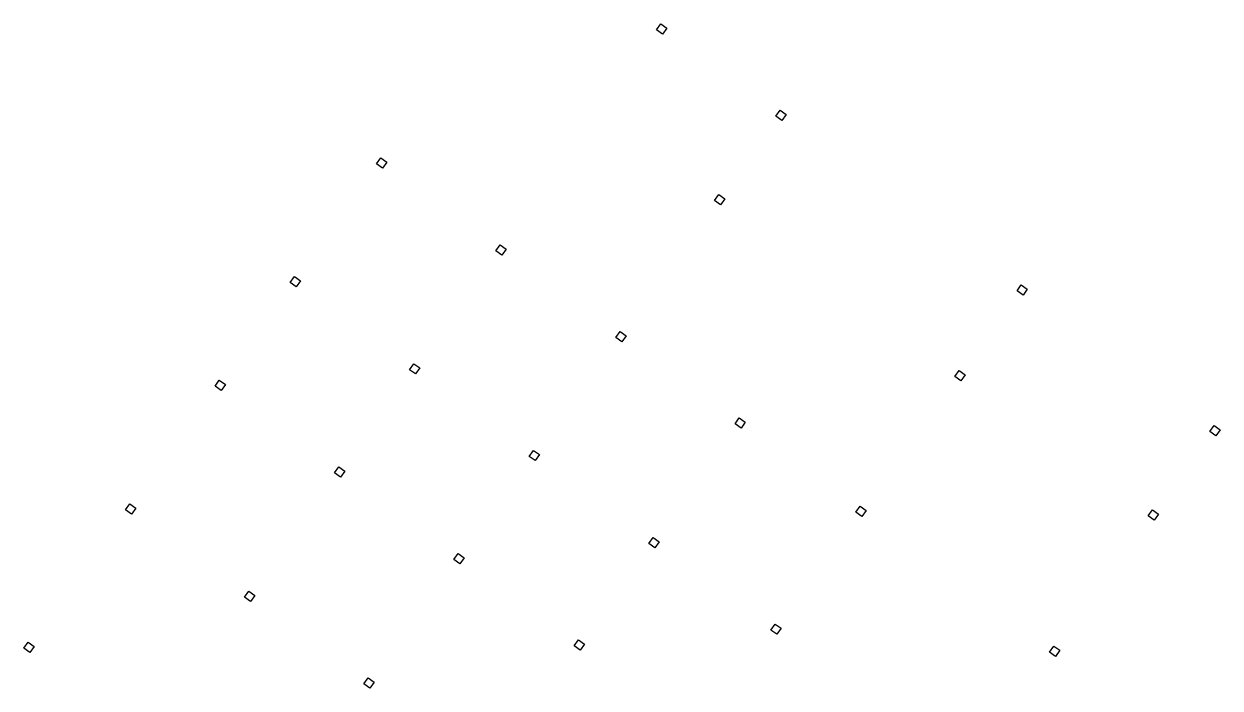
# Model space of a CAD drawing. Header units: metres. Extents: x 141303 to 146299, y 125960 to 127091.
# Drawn here: x 142983.1 to 143031.7, y 126908.93 to 126935.91 of the extents above; entities that cross this region are included whole.
import ezdxf

# ---------------------------------------------------------------- set-up
doc = ezdxf.new("R2010")
doc.units = ezdxf.units.M
doc.header["$MEASUREMENT"] = 0
doc.layers.add('new column', color=4, linetype='Continuous', lineweight=25)

msp = doc.modelspace()

# ---------------------------------------------------------------- linework, layer by layer
at = {"layer": 'new column'}
for p, q in [((143008.80035, 126935.66631), (143008.97481, 126935.91036)), ((143009.0444, 126935.49184), (143008.80035, 126935.66631)), ((143008.97481, 126935.91036), (143009.21886, 126935.73589)), ((143009.21886, 126935.73589), (143009.0444, 126935.49184)), ((143013.65502, 126932.16498), (143013.82949, 126932.40903)), ((143013.82949, 126932.40903), (143014.07354, 126932.23457)), ((143014.07354, 126932.23457), (143013.89908, 126931.99052)), ((143013.89908, 126931.99052), (143013.65502, 126932.16498)), ((142997.42394, 126930.22376), (142997.5984, 126930.46781)), ((142997.5984, 126930.46781), (142997.84246, 126930.29334)), ((142997.84246, 126930.29334), (142997.66799, 126930.04929)), ((142997.66799, 126930.04929), (142997.42394, 126930.22376)), ((143011.16303, 126928.72977), (143011.33749, 126928.97383)), ((143011.33749, 126928.97383), (143011.58154, 126928.79936)), ((143011.40708, 126928.55531), (143011.16303, 126928.72977)), ((143011.58154, 126928.79936), (143011.40708, 126928.55531)), ((143002.27294, 126926.68817), (143002.44741, 126926.93222)), ((143002.44741, 126926.93222), (143002.69146, 126926.75775)), ((143002.51699, 126926.5137), (143002.27294, 126926.68817)), ((143002.69146, 126926.75775), (143002.51699, 126926.5137)), ((142993.92167, 126925.39806), (142994.09614, 126925.64211)), ((142994.09614, 126925.64211), (142994.34019, 126925.46764)), ((142994.34019, 126925.46764), (142994.16572, 126925.22359)), ((142994.16572, 126925.22359), (142993.92167, 126925.39806)), ((143023.45279, 126925.05969), (143023.62726, 126925.30374)), ((143023.69684, 126924.88522), (143023.45279, 126925.05969)), ((143023.62726, 126925.30374), (143023.87131, 126925.12928)), ((143023.87131, 126925.12928), (143023.69684, 126924.88522)), ((143007.14784, 126923.17429), (143007.32231, 126923.41834)), ((143007.39189, 126922.99982), (143007.14784, 126923.17429)), ((143007.32231, 126923.41834), (143007.56636, 126923.24387)), ((143007.56636, 126923.24387), (143007.39189, 126922.99982)), ((142998.76695, 126921.86157), (142998.94142, 126922.10562)), ((142998.94142, 126922.10562), (142999.18547, 126921.93115)), ((142999.011, 126921.6871), (142998.76695, 126921.86157)), ((142999.18547, 126921.93115), (142999.011, 126921.6871)), ((143020.92508, 126921.58912), (143021.09955, 126921.83317)), ((143021.16913, 126921.41465), (143020.92508, 126921.58912)), ((143021.09955, 126921.83317), (143021.3436, 126921.65871)), ((143021.3436, 126921.65871), (143021.16913, 126921.41465)), ((142990.86472, 126921.19184), (142991.03919, 126921.43589)), ((142991.10877, 126921.01737), (142990.86472, 126921.19184)), ((142991.03919, 126921.43589), (142991.28324, 126921.26143)), ((142991.28324, 126921.26143), (142991.10877, 126921.01737)), ((143011.99281, 126919.65726), (143012.16728, 126919.90131)), ((143012.23686, 126919.48279), (143011.99281, 126919.65726)), ((143012.16728, 126919.90131), (143012.41133, 126919.72684)), ((143012.41133, 126919.72684), (143012.23686, 126919.48279)), ((143031.28481, 126919.34674), (143031.45928, 126919.59079)), ((143031.52887, 126919.17227), (143031.28481, 126919.34674)), ((143031.45928, 126919.59079), (143031.70333, 126919.41632)), ((143031.70333, 126919.41632), (143031.52887, 126919.17227)), ((143003.62682, 126918.33996), (143003.80129, 126918.58401)), ((143003.87087, 126918.16549), (143003.62682, 126918.33996)), ((143003.80129, 126918.58401), (143004.04534, 126918.40954)), ((143004.04534, 126918.40954), (143003.87087, 126918.16549)), ((142995.71736, 126917.67149), (142995.89183, 126917.91554)), ((142995.96141, 126917.49702), (142995.71736, 126917.67149)), ((142995.89183, 126917.91554), (142996.13588, 126917.74107)), ((142996.13588, 126917.74107), (142995.96141, 126917.49702)), ((142987.22137, 126916.16889), (142987.39584, 126916.41294)), ((142987.39584, 126916.41294), (142987.63989, 126916.23847)), ((142987.63989, 126916.23847), (142987.46543, 126915.99442)), ((143016.90652, 126916.06989), (143017.08099, 126916.31394)), ((143017.08099, 126916.31394), (143017.32504, 126916.13947)), ((142987.46543, 126915.99442), (142987.22137, 126916.16889)), ((143017.15057, 126915.89542), (143016.90652, 126916.06989)), ((143017.32504, 126916.13947), (143017.15057, 126915.89542)), ((143028.78388, 126915.92504), (143028.95835, 126916.16909)), ((143029.02793, 126915.75057), (143028.78388, 126915.92504)), ((143028.95835, 126916.16909), (143029.2024, 126915.99462)), ((143029.2024, 126915.99462), (143029.02793, 126915.75057)), ((143008.49364, 126914.80313), (143008.66811, 126915.04718)), ((143008.73769, 126914.62866), (143008.49364, 126914.80313)), ((143008.66811, 126915.04718), (143008.91216, 126914.87271)), ((143008.91216, 126914.87271), (143008.73769, 126914.62866)), ((143000.57177, 126914.14719), (143000.74624, 126914.39124)), ((143000.74624, 126914.39124), (143000.99029, 126914.21678)), ((143000.81582, 126913.97272), (143000.57177, 126914.14719)), ((143000.99029, 126914.21678), (143000.81582, 126913.97272)), ((142992.06447, 126912.61672), (142992.23894, 126912.86077)), ((142992.23894, 126912.86077), (142992.48299, 126912.6863)), ((142992.30852, 126912.44225), (142992.06447, 126912.61672)), ((142992.48299, 126912.6863), (142992.30852, 126912.44225)), ((143013.45265, 126911.28431), (143013.62712, 126911.52836)), ((143013.62712, 126911.52836), (143013.87117, 126911.35389)), ((143013.87117, 126911.35389), (143013.6967, 126911.10984)), ((143005.45434, 126910.63748), (143005.6288, 126910.88153)), ((143005.6288, 126910.88153), (143005.87285, 126910.70706)), ((143013.6967, 126911.10984), (143013.45265, 126911.28431)), ((142983.09897, 126910.54935), (142983.27344, 126910.7934)), ((142983.34302, 126910.37489), (142983.09897, 126910.54935)), ((142983.27344, 126910.7934), (142983.51749, 126910.61894)), ((142983.51749, 126910.61894), (142983.34302, 126910.37489)), ((143005.69839, 126910.46301), (143005.45434, 126910.63748)), ((143005.87285, 126910.70706), (143005.69839, 126910.46301)), ((143024.76766, 126910.38949), (143024.94213, 126910.63354)), ((143025.01171, 126910.21502), (143024.76766, 126910.38949)), ((143024.94213, 126910.63354), (143025.18618, 126910.45908)), ((143025.18618, 126910.45908), (143025.01171, 126910.21502)), ((142996.91534, 126909.10008), (142997.08981, 126909.34413)), ((142997.1594, 126908.92561), (142996.91534, 126909.10008)), ((142997.08981, 126909.34413), (142997.33386, 126909.16966)), ((142997.33386, 126909.16966), (142997.1594, 126908.92561))]:
    msp.add_line(p, q, dxfattribs=at)

doc.saveas('drawing.dxf')
